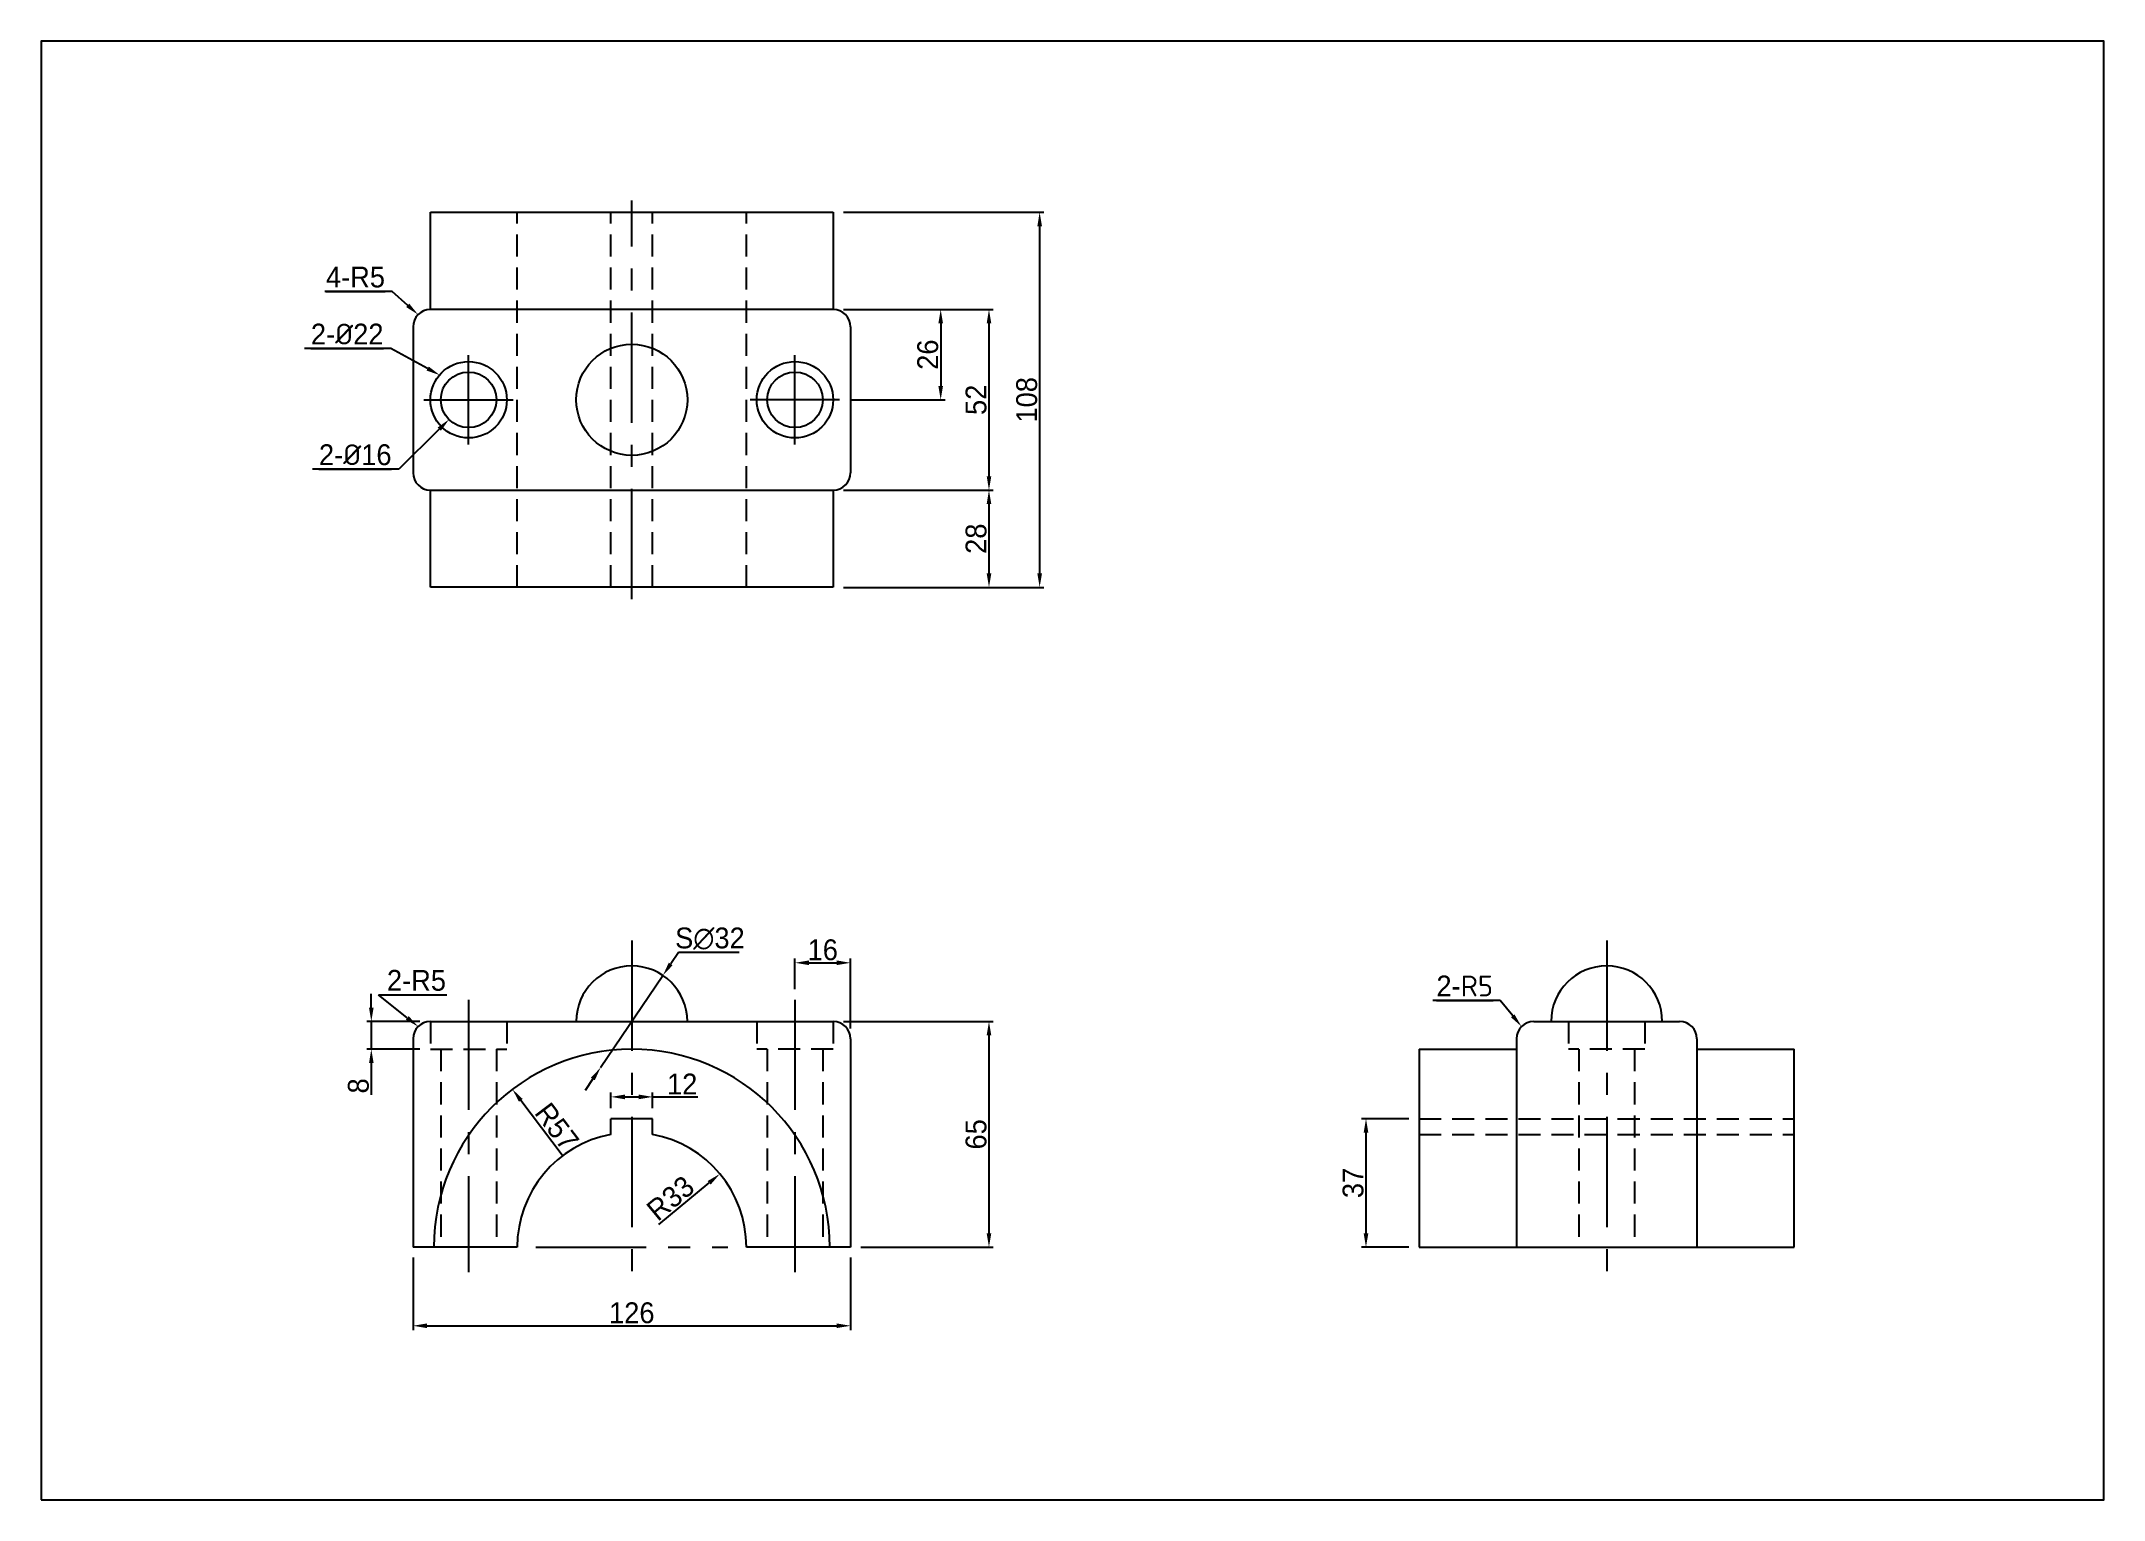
# Model space of a CAD drawing. Header units: millimetres. Extents: x 0 to 3581, y 939 to 3462.
# Drawn here: x 2224 to 2818, y 939 to 1359 of the extents above; entities that cross this region are included whole.
import ezdxf
from ezdxf import colors
from ezdxf.entities.mleader import LeaderData, LeaderLine
from ezdxf.math import Vec2, Vec3

# ---------------------------------------------------------------- set-up
doc = ezdxf.new("R2010")
doc.units = ezdxf.units.MM
doc.linetypes.add('CENTER', pattern=[50.8, 31.75, -6.35, 6.35, -6.35])
doc.linetypes.add('HIDDEN', pattern=[9.525, 6.35, -3.175])
for name, color, linetype in [('center', 3, 'CENTER'), ('hidden', 2, 'HIDDEN'), ('model', 7, 'Continuous')]:
    doc.layers.add(name, color=color, linetype=linetype)
doc.styles.get("Standard").update_dxf_attribs({"font": ''})
doc.styles.get('Standard').set_extended_font_data('Gulim')
doc.dimstyles.new('ISO-25', dxfattribs={"dimtxt": 6, "dimasz": 4, "dimexe": 1.25, "dimexo": 3, "dimtad": 1, "dimtxsty": 'Standard', "dimcen": 2.5, "dimadec": 0, "dimazin": 0, "dimtfac": 1, "dimtmove": 0, "dimatfit": 3, "dimfxl": 1, "dimarcsym": 0})
doc.dimstyles.new('line', dxfattribs={"dimtxt": 6, "dimasz": 4, "dimexe": 1.25, "dimexo": 3, "dimtad": 1, "dimtih": 1, "dimtoh": 1, "dimtxsty": 'Standard', "dimcen": 2.5, "dimadec": 0, "dimazin": 0, "dimtfac": 1, "dimtmove": 0, "dimatfit": 3, "dimfxl": 1, "dimarcsym": 0})

msp = doc.modelspace()

# ---------------------------------------------------------------- blocks, each defined once
blk = doc.blocks.new('*D114')
at = {"layer": 'Defpoints', "color": 0, "transparency": 16777216}
for p in [(2452.19, 1281.99), (2454.06, 1255.99), (2483.15, 1255.99)]:
    blk.add_point(p, dxfattribs=at)
at = {"layer": 'model', "color": 0, "lineweight": -2, "transparency": 16777216}
for p, q in [((2455.19, 1281.99), (2484.4, 1281.99)), ((2483.15, 1277.99), (2483.15, 1259.99)), ((2457.06, 1255.99), (2484.4, 1255.99))]:
    blk.add_line(p, q, dxfattribs=at)
at = {"layer": 'model', "color": 0, "transparency": 16777216}
for points in [[(2482.49, 1277.99), (2483.82, 1277.99), (2483.15, 1281.99)], [(2482.49, 1259.99), (2483.82, 1259.99), (2483.15, 1255.99)]]:
    blk.add_solid(points, dxfattribs=at)
at = {"layer": 'model', "color": 0, "transparency": 16777216, "insert": (2479.45, 1268.99), "char_height": 6, "attachment_point": 5, "rotation": 90}
blk.add_mtext('26', dxfattribs=at)
blk = doc.blocks.new('*D115')
at = {"layer": 'Defpoints', "color": 0, "transparency": 16777216}
for p in [(2452.19, 1281.99), (2452.19, 1229.99), (2497.06, 1229.99)]:
    blk.add_point(p, dxfattribs=at)
at = {"layer": 'model', "color": 0, "lineweight": -2, "transparency": 16777216}
for p, q in [((2455.19, 1281.99), (2498.31, 1281.99)), ((2497.06, 1277.99), (2497.06, 1233.99)), ((2455.19, 1229.99), (2498.31, 1229.99))]:
    blk.add_line(p, q, dxfattribs=at)
at = {"layer": 'model', "color": 0, "transparency": 16777216}
for points in [[(2496.4, 1277.99), (2497.73, 1277.99), (2497.06, 1281.99)], [(2496.4, 1233.99), (2497.73, 1233.99), (2497.06, 1229.99)]]:
    blk.add_solid(points, dxfattribs=at)
at = {"layer": 'model', "color": 0, "transparency": 16777216, "insert": (2493.36, 1255.99), "char_height": 6, "attachment_point": 5, "rotation": 90}
blk.add_mtext('52', dxfattribs=at)
blk = doc.blocks.new('*D116')
at = {"layer": 'Defpoints', "color": 0, "transparency": 16777216}
for p in [(2452.19, 1229.99), (2452.19, 1201.99), (2497.06, 1201.99)]:
    blk.add_point(p, dxfattribs=at)
at = {"layer": 'model', "color": 0, "lineweight": -2, "transparency": 16777216}
for p, q in [((2455.19, 1229.99), (2498.31, 1229.99)), ((2497.06, 1225.99), (2497.06, 1205.99)), ((2455.19, 1201.99), (2498.31, 1201.99))]:
    blk.add_line(p, q, dxfattribs=at)
at = {"layer": 'model', "color": 0, "transparency": 16777216}
for points in [[(2496.4, 1225.99), (2497.73, 1225.99), (2497.06, 1229.99)], [(2496.4, 1205.99), (2497.73, 1205.99), (2497.06, 1201.99)]]:
    blk.add_solid(points, dxfattribs=at)
at = {"layer": 'model', "color": 0, "transparency": 16777216, "insert": (2493.36, 1215.99), "char_height": 6, "attachment_point": 5, "rotation": 90}
blk.add_mtext('28', dxfattribs=at)
blk = doc.blocks.new('*D117')
at = {"layer": 'Defpoints', "color": 0, "transparency": 16777216}
for p in [(2452.19, 1309.99), (2452.19, 1201.99), (2511.65, 1201.99)]:
    blk.add_point(p, dxfattribs=at)
at = {"layer": 'model', "color": 0, "lineweight": -2, "transparency": 16777216}
for p, q in [((2455.19, 1309.99), (2512.9, 1309.99)), ((2511.65, 1305.99), (2511.65, 1205.99)), ((2455.19, 1201.99), (2512.9, 1201.99))]:
    blk.add_line(p, q, dxfattribs=at)
at = {"layer": 'model', "color": 0, "transparency": 16777216}
for points in [[(2510.99, 1305.99), (2512.32, 1305.99), (2511.65, 1309.99)], [(2510.99, 1205.99), (2512.32, 1205.99), (2511.65, 1201.99)]]:
    blk.add_solid(points, dxfattribs=at)
at = {"layer": 'model', "color": 0, "transparency": 16777216, "insert": (2507.95, 1255.99), "char_height": 6, "attachment_point": 5, "rotation": 90}
blk.add_mtext('108', dxfattribs=at)
blk = doc.blocks.new('*D118')
at = {"layer": 'Defpoints', "color": 0, "transparency": 16777216}
for p in [(2452.19, 1076.97), (2457.19, 1011.97), (2497.06, 1011.97)]:
    blk.add_point(p, dxfattribs=at)
at = {"layer": 'model', "color": 0, "lineweight": -2, "transparency": 16777216}
for p, q in [((2455.19, 1076.97), (2498.31, 1076.97)), ((2497.06, 1072.97), (2497.06, 1015.97)), ((2460.19, 1011.97), (2498.31, 1011.97))]:
    blk.add_line(p, q, dxfattribs=at)
at = {"layer": 'model', "color": 0, "transparency": 16777216}
for points in [[(2496.4, 1072.97), (2497.73, 1072.97), (2497.06, 1076.97)], [(2496.4, 1015.97), (2497.73, 1015.97), (2497.06, 1011.97)]]:
    blk.add_solid(points, dxfattribs=at)
at = {"layer": 'model', "color": 0, "transparency": 16777216, "insert": (2493.36, 1044.47), "char_height": 6, "attachment_point": 5, "rotation": 90}
blk.add_mtext('65', dxfattribs=at)
blk = doc.blocks.new('*D119')
at = {"layer": 'Defpoints', "color": 0, "transparency": 16777216}
for p in [(2457.19, 1093.87), (2441.19, 1083.24), (2457.19, 1071.97)]:
    blk.add_point(p, dxfattribs=at)
at = {"layer": 'model', "color": 0, "lineweight": -2, "transparency": 16777216}
for p, q in [((2441.19, 1086.24), (2441.19, 1095.12)), ((2445.19, 1093.87), (2453.19, 1093.87)), ((2457.19, 1074.97), (2457.19, 1095.12))]:
    blk.add_line(p, q, dxfattribs=at)
at = {"layer": 'model', "color": 0, "transparency": 16777216}
for points in [[(2445.19, 1094.54), (2445.19, 1093.2), (2441.19, 1093.87)], [(2453.19, 1094.54), (2453.19, 1093.2), (2457.19, 1093.87)]]:
    blk.add_solid(points, dxfattribs=at)
at = {"layer": 'model', "color": 0, "transparency": 16777216, "insert": (2449.19, 1097.58), "char_height": 6, "attachment_point": 5}
blk.add_mtext('16', dxfattribs=at)
blk = doc.blocks.new('*D120')
at = {"layer": 'Defpoints', "color": 0, "transparency": 16777216}
for p in [(2331.19, 1011.97), (2457.19, 1011.97), (2457.19, 989.34)]:
    blk.add_point(p, dxfattribs=at)
at = {"layer": 'model', "color": 0, "lineweight": -2, "transparency": 16777216}
for p, q in [((2331.19, 1008.97), (2331.19, 988.09)), ((2457.19, 1008.97), (2457.19, 988.09)), ((2335.19, 989.34), (2453.19, 989.34))]:
    blk.add_line(p, q, dxfattribs=at)
at = {"layer": 'model', "color": 0, "transparency": 16777216}
for points in [[(2335.19, 990.01), (2335.19, 988.68), (2331.19, 989.34)], [(2453.19, 990.01), (2453.19, 988.68), (2457.19, 989.34)]]:
    blk.add_solid(points, dxfattribs=at)
at = {"layer": 'model', "color": 0, "transparency": 16777216, "insert": (2394.19, 993.05), "char_height": 6, "attachment_point": 5}
blk.add_mtext('126', dxfattribs=at)
blk = doc.blocks.new('*D121')
at = {"layer": 'Defpoints', "color": 0, "transparency": 16777216}
for p in [(2400.19, 1055.25), (2388.19, 1048.97), (2400.19, 1048.97)]:
    blk.add_point(p, dxfattribs=at)
at = {"layer": 'model', "color": 0, "lineweight": -2, "transparency": 16777216}
for p, q in [((2388.19, 1051.97), (2388.19, 1056.5)), ((2392.19, 1055.25), (2396.19, 1055.25)), ((2400.19, 1051.97), (2400.19, 1056.5)), ((2400.19, 1055.25), (2413.21, 1055.25))]:
    blk.add_line(p, q, dxfattribs=at)
at = {"layer": 'model', "color": 0, "transparency": 16777216}
for points in [[(2392.19, 1055.92), (2392.19, 1054.58), (2388.19, 1055.25)], [(2396.19, 1055.92), (2396.19, 1054.58), (2400.19, 1055.25)]]:
    blk.add_solid(points, dxfattribs=at)
at = {"layer": 'model', "color": 0, "transparency": 16777216, "insert": (2408.7, 1058.96), "char_height": 6, "attachment_point": 5}
blk.add_mtext('12', dxfattribs=at)
blk = doc.blocks.new('*D122')
at = {"layer": 'Defpoints', "color": 0, "transparency": 16777216}
for p in [(2319.17, 1076.97), (2336.19, 1076.97), (2336.19, 1068.97)]:
    blk.add_point(p, dxfattribs=at)
at = {"layer": 'model', "color": 0, "lineweight": -2, "transparency": 16777216}
for p, q in [((2319.17, 1080.97), (2319.17, 1084.97)), ((2333.19, 1076.97), (2317.92, 1076.97)), ((2319.17, 1076.97), (2319.17, 1068.97)), ((2333.19, 1068.97), (2317.92, 1068.97)), ((2319.17, 1064.97), (2319.17, 1055.86))]:
    blk.add_line(p, q, dxfattribs=at)
at = {"layer": 'model', "color": 0, "transparency": 16777216}
for points in [[(2318.51, 1080.97), (2319.84, 1080.97), (2319.17, 1076.97)], [(2318.51, 1064.97), (2319.84, 1064.97), (2319.17, 1068.97)]]:
    blk.add_solid(points, dxfattribs=at)
at = {"layer": 'model', "color": 0, "transparency": 16777216, "insert": (2315.47, 1058.42), "char_height": 6, "attachment_point": 5, "rotation": 90}
blk.add_mtext('8', dxfattribs=at)
blk = doc.blocks.new('*D123')
at = {"layer": 'Defpoints', "color": 0, "transparency": 16777216}
for p in [(2403.16, 1090.23), (2385.22, 1063.72)]:
    blk.add_point(p, dxfattribs=at)
at = {"layer": 'model', "color": 0, "lineweight": -2, "transparency": 16777216}
for p, q in [((2407.64, 1096.85), (2405.4, 1093.54)), ((2425.12, 1096.85), (2407.64, 1096.85)), ((2385.22, 1063.72), (2403.16, 1090.23)), ((2382.98, 1060.41), (2380.74, 1057.1))]:
    blk.add_line(p, q, dxfattribs=at)
at = {"layer": 'model', "color": 0, "transparency": 16777216}
for points in [[(2404.84, 1093.91), (2405.95, 1093.16), (2403.16, 1090.23)], [(2382.43, 1060.78), (2383.53, 1060.04), (2385.22, 1063.72)]]:
    blk.add_solid(points, dxfattribs=at)
at = {"layer": 'model', "color": 0, "transparency": 16777216, "insert": (2416.69, 1100.82), "char_height": 6, "attachment_point": 5}
blk.add_mtext('{\\fPMingLiU|b0|i0|c129|p0;S\\fPMingLiU|b0|i0|c136|p0;∅32}', dxfattribs=at)
blk = doc.blocks.new('*D125')
at = {"layer": 'Defpoints', "color": 0, "transparency": 16777216}
for p in [(2359.82, 1057.44), (2394.19, 1011.97)]:
    blk.add_point(p, dxfattribs=at)
at = {"layer": 'model', "color": 0, "lineweight": -2, "transparency": 16777216}
blk.add_line((2374.17, 1038.45), (2362.23, 1054.25), dxfattribs=at)
at = {"layer": 'model', "color": 0, "transparency": 16777216}
blk.add_solid([(2362.76, 1054.66), (2361.7, 1053.85), (2359.82, 1057.44)], dxfattribs=at)
at = {"layer": 'model', "color": 0, "transparency": 16777216, "insert": (2372.62, 1046.66), "char_height": 6, "attachment_point": 5, "rotation": 307.08643}
blk.add_mtext('R57', dxfattribs=at)
blk = doc.blocks.new('*D126')
at = {"layer": 'Defpoints', "color": 0, "transparency": 16777216}
for p in [(2419.56, 1033.08), (2394.19, 1011.97)]:
    blk.add_point(p, dxfattribs=at)
at = {"layer": 'model', "color": 0, "lineweight": -2, "transparency": 16777216}
blk.add_line((2402, 1018.47), (2416.48, 1030.52), dxfattribs=at)
at = {"layer": 'model', "color": 0, "transparency": 16777216}
blk.add_solid([(2416.05, 1031.03), (2416.91, 1030.01), (2419.56, 1033.08)], dxfattribs=at)
at = {"layer": 'model', "color": 0, "transparency": 16777216, "insert": (2405.33, 1026.07), "char_height": 6, "attachment_point": 5, "rotation": 39.76216}
blk.add_mtext('R33', dxfattribs=at)
blk = doc.blocks.new('*D127')
at = {"layer": 'Defpoints', "color": 0, "transparency": 16777216}
for p in [(2620.96, 1048.97), (2605.64, 1011.97), (2620.96, 1011.97)]:
    blk.add_point(p, dxfattribs=at)
at = {"layer": 'model', "color": 0, "lineweight": -2, "transparency": 16777216}
for p, q in [((2617.96, 1048.97), (2604.39, 1048.97)), ((2605.64, 1044.97), (2605.64, 1015.97)), ((2617.96, 1011.97), (2604.39, 1011.97))]:
    blk.add_line(p, q, dxfattribs=at)
at = {"layer": 'model', "color": 0, "transparency": 16777216}
for points in [[(2604.97, 1044.97), (2606.31, 1044.97), (2605.64, 1048.97)], [(2604.97, 1015.97), (2606.31, 1015.97), (2605.64, 1011.97)]]:
    blk.add_solid(points, dxfattribs=at)
at = {"layer": 'model', "color": 0, "transparency": 16777216, "insert": (2601.94, 1030.47), "char_height": 6, "attachment_point": 5, "rotation": 90}
blk.add_mtext('37', dxfattribs=at)

# ---------------------------------------------------------------- dimensions: what is measured, and where the dimension line sits
at = {"layer": 'model'}
for base, p1, p2, picture, middle in [((2511.655, 1201.995), (2452.189, 1309.995), (2452.189, 1201.995), '*D117', (2507.946, 1255.995)), ((2483.154, 1255.995), (2452.189, 1281.995), (2454.055, 1255.995), '*D114', (2479.453, 1268.995)), ((2497.062, 1229.995), (2452.189, 1281.995), (2452.189, 1229.995), '*D115', (2493.362, 1255.995)), ((2497.062, 1201.995), (2452.189, 1229.995), (2452.189, 1201.995), '*D116', (2493.362, 1215.995)), ((2497.062, 1011.974), (2452.189, 1076.974), (2457.189, 1011.974), '*D118', (2493.362, 1044.474)), ((2605.64, 1011.974), (2620.962, 1048.974), (2620.962, 1011.974), '*D127', (2601.935, 1030.474))]:
    dim = msp.add_linear_dim(base=base, p1=p1, p2=p2, angle=90, dimstyle='ISO-25', dxfattribs=at)
    dim.commit()
    dim.dimension.update_dxf_attribs({"geometry": picture, "text_midpoint": middle})
dim = msp.add_diameter_dim_2p(p1=(2385.222, 1063.723), p2=(2403.155, 1090.225), text='{\\fPMingLiU|b0|i0|c129|p0;S\\fPMingLiU|b0|i0|c136|p0;<>}', dimstyle='line', override={"dimsah": 1, "dimse1": 1, "dimsd1": 1}, dxfattribs=at)
dim.commit()
dim.dimension.update_dxf_attribs({"geometry": '*D123', "text_midpoint": (2416.69, 1100.816)})
for base, p1, p2, picture, middle in [((2457.189, 1093.871), (2441.189, 1083.239), (2457.189, 1071.974), '*D119', (2449.189, 1097.58)), ((2457.189, 989.343), (2331.189, 1011.974), (2457.189, 1011.974), '*D120', (2394.189, 993.052))]:
    dim = msp.add_linear_dim(base=base, p1=p1, p2=p2, dimstyle='ISO-25', dxfattribs=at)
    dim.commit()
    dim.dimension.update_dxf_attribs({"geometry": picture, "text_midpoint": middle})
dim = msp.add_linear_dim(base=(2319.173, 1076.974), p1=(2336.189, 1068.974), p2=(2336.189, 1076.974), angle=90, dimstyle='ISO-25', dxfattribs=at)
dim.commit()
dim.dimension.update_dxf_attribs({"geometry": '*D122', "text_midpoint": (2319.173, 1058.415), "dimtype": 160})
for mpoint, picture, middle in [((2359.816, 1057.444), '*D125', (2369.661, 1044.422)), ((2419.556, 1033.081), '*D126', (2407.702, 1023.218))]:
    dim = msp.add_radius_dim(center=(2394.189, 1011.974), mpoint=mpoint, dimstyle='ISO-25', dxfattribs=at)
    dim.commit()
    dim.dimension.update_dxf_attribs({"geometry": picture, "text_midpoint": middle, "dimtype": 164})
dim = msp.add_linear_dim(base=(2400.189, 1055.251), p1=(2388.189, 1048.974), p2=(2400.189, 1048.974), dimstyle='ISO-25', dxfattribs=at)
dim.commit()
dim.dimension.update_dxf_attribs({"geometry": '*D121', "text_midpoint": (2408.7, 1055.251), "dimtype": 160})

# ---------------------------------------------------------------- linework, layer by layer
at = {"layer": 'center'}
for p, q in [((2394.189, 1198.568), (2394.189, 1313.422)), ((2347.189, 1243.128), (2347.189, 1268.862)), ((2441.189, 1243.128), (2441.189, 1268.862)), ((2334.322, 1255.995), (2360.055, 1255.995)), ((2454.055, 1255.995), (2428.322, 1255.995)), ((2394.189, 1100.297), (2394.189, 1004.746)), ((2674.962, 1100.297), (2674.962, 1004.746)), ((2347.189, 1083.239), (2347.189, 1004.746)), ((2441.189, 1083.239), (2441.189, 1004.746)), ((2366.568, 1011.974), (2421.804, 1011.974))]:
    msp.add_line(p, q, dxfattribs=at)
at = {"layer": 'hidden'}
for p, q in [((2361.189, 1201.995), (2361.189, 1309.995)), ((2388.189, 1201.995), (2388.189, 1309.995)), ((2400.189, 1201.995), (2400.189, 1309.995)), ((2427.189, 1201.995), (2427.189, 1309.995)), ((2336.189, 1076.974), (2336.189, 1068.974)), ((2336.189, 1076.974), (2336.189, 1068.974)), ((2358.189, 1076.974), (2358.189, 1068.974)), ((2430.189, 1076.974), (2430.189, 1068.974)), ((2452.189, 1076.974), (2452.189, 1068.974)), ((2452.189, 1076.974), (2452.189, 1068.974)), ((2663.962, 1076.974), (2663.962, 1068.974)), ((2685.962, 1076.974), (2685.962, 1068.974)), ((2685.962, 1076.974), (2685.962, 1068.974)), ((2336.189, 1068.974), (2358.189, 1068.974)), ((2339.189, 1068.974), (2339.189, 1011.974)), ((2355.189, 1068.974), (2355.189, 1011.974)), ((2452.189, 1068.974), (2430.189, 1068.974)), ((2433.189, 1068.974), (2433.189, 1011.974)), ((2449.189, 1068.974), (2449.189, 1011.974)), ((2685.962, 1068.974), (2663.962, 1068.974)), ((2666.962, 1068.974), (2666.962, 1011.974)), ((2682.962, 1068.974), (2682.962, 1011.974)), ((2620.962, 1048.974), (2728.962, 1048.974)), ((2620.962, 1044.424), (2728.962, 1044.424))]:
    msp.add_line(p, q, dxfattribs=at)
at = {"layer": 'model'}
for p, q in [((2336.189, 1309.995), (2452.189, 1309.995)), ((2336.189, 1281.995), (2336.189, 1309.995)), ((2452.189, 1309.995), (2452.189, 1281.995)), ((2452.189, 1281.995), (2336.189, 1281.995)), ((2331.189, 1276.995), (2331.189, 1234.995)), ((2457.189, 1276.995), (2457.189, 1234.995)), ((2336.189, 1201.995), (2336.189, 1229.995)), ((2336.189, 1229.995), (2452.189, 1229.995)), ((2452.189, 1229.995), (2452.189, 1201.995)), ((2452.189, 1201.995), (2336.189, 1201.995)), ((2336.189, 1076.974), (2452.189, 1076.974)), ((2653.962, 1076.974), (2695.962, 1076.974)), ((2331.189, 1071.974), (2331.189, 1011.974)), ((2457.189, 1071.974), (2457.189, 1011.974)), ((2648.962, 1071.974), (2648.962, 1011.974)), ((2700.962, 1071.974), (2700.962, 1011.974)), ((2620.962, 1068.974), (2620.962, 1011.974)), ((2620.962, 1068.974), (2648.962, 1068.974)), ((2700.962, 1068.974), (2728.962, 1068.974)), ((2728.962, 1011.974), (2728.962, 1068.974)), ((2400.189, 1048.974), (2388.189, 1048.974)), ((2388.189, 1044.424), (2388.189, 1048.974)), ((2400.189, 1044.424), (2400.189, 1048.974)), ((2361.189, 1011.974), (2331.189, 1011.974)), ((2457.189, 1011.974), (2427.189, 1011.974)), ((2620.962, 1011.974), (2728.962, 1011.974))]:
    msp.add_line(p, q, dxfattribs=at)
msp.add_lwpolyline([(2224.115, 939.244), (2818.115, 939.244), (2818.115, 1359.244), (2224.115, 1359.244)], close=True, dxfattribs=at)
for centre, radius in [((2394.189, 1255.995), 16), ((2347.189, 1255.995), 11), ((2441.189, 1255.995), 11), ((2347.189, 1255.995), 8), ((2441.189, 1255.995), 8)]:
    msp.add_circle(centre, radius, dxfattribs=at)
for centre, radius, start, end in [((2336.189, 1276.995), 5, 90, 180), ((2452.189, 1276.995), 5, 0, 90), ((2336.189, 1234.995), 5, 180, 270), ((2452.189, 1234.995), 5, 270, 0), ((2394.189, 1076.974), 16, 0, 180), ((2674.962, 1076.974), 16, 0, 180), ((2336.189, 1071.974), 5, 90, 180), ((2452.189, 1071.974), 5, 0, 90), ((2653.962, 1071.974), 5, 90, 180), ((2695.962, 1071.974), 5, 0, 90), ((2394.189, 1011.974), 57, 0, 180), ((2394.189, 1011.974), 33, 100.475682, 180), ((2394.189, 1011.974), 33, 0, 79.524318)]:
    msp.add_arc(centre, radius, start, end, dxfattribs=at)

msp.set_redraw_order([(e.dxf.handle, doc.entitydb.next_handle()) for e in msp.query("TEXT MTEXT ATTDEF DIMENSION ARC_DIMENSION")])  # texts and dimensions are drawn at this point

# ---------------------------------------------------------------- leaders
ml = msp.add_multileader_mtext('Standard', dxfattribs=at)
ml.set_content('\\L{\\L4-R5}', color=256)
ml.set_leader_properties()
ml.build(insert=Vec2(0, 0))
ml.multileader.update_dxf_attribs({"text_left_attachment_type": 8, "text_right_attachment_type": 8})
ctx = ml.context
ctx.base_point, ctx.char_height, ctx.plane_origin = Vec3(2301.966, 1287.152), 6, Vec3(2332.653, 1280.53)
ctx.left_attachment, ctx.right_attachment, ctx.text_align_type = 8, 8, 2
notes = []
notes.append((ctx, [(0, (1, 1, 0), (2325.178, 1287.152), (-1, 0), 0.0622, [(0, [(2332.653, 1280.53)], 0, [])])]))
ctx.mtext.insert, ctx.mtext.alignment, ctx.mtext.flow_direction = Vec3(2323.116, 1294.352), 3, 5
ml = msp.add_multileader_mtext('Standard', dxfattribs=at)
ml.set_content('\\L2-{\\fISOCPEUR|b0|i0|c0|p34;%%C}22', color=256)
ml.set_leader_properties()
ml.build(insert=Vec2(0, 0))
ml.multileader.update_dxf_attribs({"text_left_attachment_type": 8, "text_right_attachment_type": 8})
ctx = ml.context
ctx.base_point, ctx.char_height, ctx.plane_origin = Vec3(2297.042, 1270.72), 6, Vec3(2338.915, 1263.092)
ctx.left_attachment, ctx.right_attachment, ctx.text_align_type = 8, 8, 2
notes.append((ctx, [(0, (1, 1, 0), (2324.772, 1270.72), (-1, 0), 0.0904, [(0, [(2338.915, 1263.092)], 0, [])])]))
ctx.mtext.insert, ctx.mtext.alignment, ctx.mtext.flow_direction = Vec3(2322.682, 1277.92), 3, 5
ml = msp.add_multileader_mtext('Standard', dxfattribs=at)
ml.set_content('\\L{\\L2-\\fISOCPEUR|b0|i0|c0|p34;%%C\\fGulim|b0|i0|c129|p50;16}', color=256)
ml.set_leader_properties()
ml.build(insert=Vec2(0, 0))
ml.multileader.update_dxf_attribs({"text_left_attachment_type": 8, "text_right_attachment_type": 8})
ctx = ml.context
ctx.base_point, ctx.char_height, ctx.plane_origin = Vec3(2299.364, 1235.984), 6, Vec3(2342.898, 1242.236)
ctx.left_attachment, ctx.right_attachment, ctx.text_align_type = 8, 8, 2
notes.append((ctx, [(0, (1, 1, 0), (2327.086, 1235.984), (-1, 0), 0.0904, [(0, [(2341.595, 1250.374)], 0, [])])]))
ctx.mtext.insert, ctx.mtext.alignment, ctx.mtext.flow_direction = Vec3(2324.996, 1243.184), 3, 5
ml = msp.add_multileader_mtext('Standard', dxfattribs=at)
ml.set_content('\\L2-R5', color=256)
ml.set_leader_properties()
ml.build(insert=Vec2(0, 0))
ml.multileader.update_dxf_attribs({"text_left_attachment_type": 8, "text_right_attachment_type": 8})
ctx = ml.context
ctx.base_point, ctx.char_height, ctx.plane_origin = Vec3(2321.668, 1084.62), 6, Vec3(2332.653, 1075.509)
ctx.left_attachment, ctx.right_attachment = 8, 8
notes.append((ctx, [(1, (1, 1, 0), (2321.24, 1084.62), (1, 0), 0.428, [(0, [(2332.653, 1075.509)], 0, [])])]))
ctx.mtext.insert, ctx.mtext.flow_direction = Vec3(2323.668, 1091.82), 5
ml = msp.add_multileader_mtext('Standard', dxfattribs=at)
ml.set_content('\\L{\\L2-\\fISOCPEUR|b0|i0|c0|p34;R5}', color=256)
ml.set_leader_properties()
ml.build(insert=Vec2(0, 0))
ml.multileader.update_dxf_attribs({"text_left_attachment_type": 8, "text_right_attachment_type": 8})
ctx = ml.context
ctx.base_point, ctx.char_height, ctx.plane_origin = Vec3(2622.508, 1082.999), 6, Vec3(2666.206, 1076.672)
ctx.left_attachment, ctx.right_attachment, ctx.text_align_type = 8, 8, 2
notes.append((ctx, [(0, (1, 1, 0), (2644.322, 1082.999), (-1, 0), 0.0904, [(0, [(2650.426, 1075.509)], 0, [])])]))
ctx.mtext.insert, ctx.mtext.alignment, ctx.mtext.flow_direction = Vec3(2642.232, 1090.199), 3, 5
for ctx, leaders in notes:
    for number, flags, end, landing, length, lines in leaders:
        leader = LeaderData()
        leader.index, (leader.has_last_leader_line, leader.has_dogleg_vector, leader.attachment_direction) = number, flags
        leader.last_leader_point, leader.dogleg_vector, leader.dogleg_length = Vec3(end), Vec3(landing), length
        for number, points, colour, breaks in lines:
            line = LeaderLine()
            line.index, line.vertices, line.color, line.breaks = number, Vec3.list(points), colors.encode_raw_color(colour), breaks
            leader.lines.append(line)
        ctx.leaders.append(leader)

doc.saveas('drawing.dxf')
